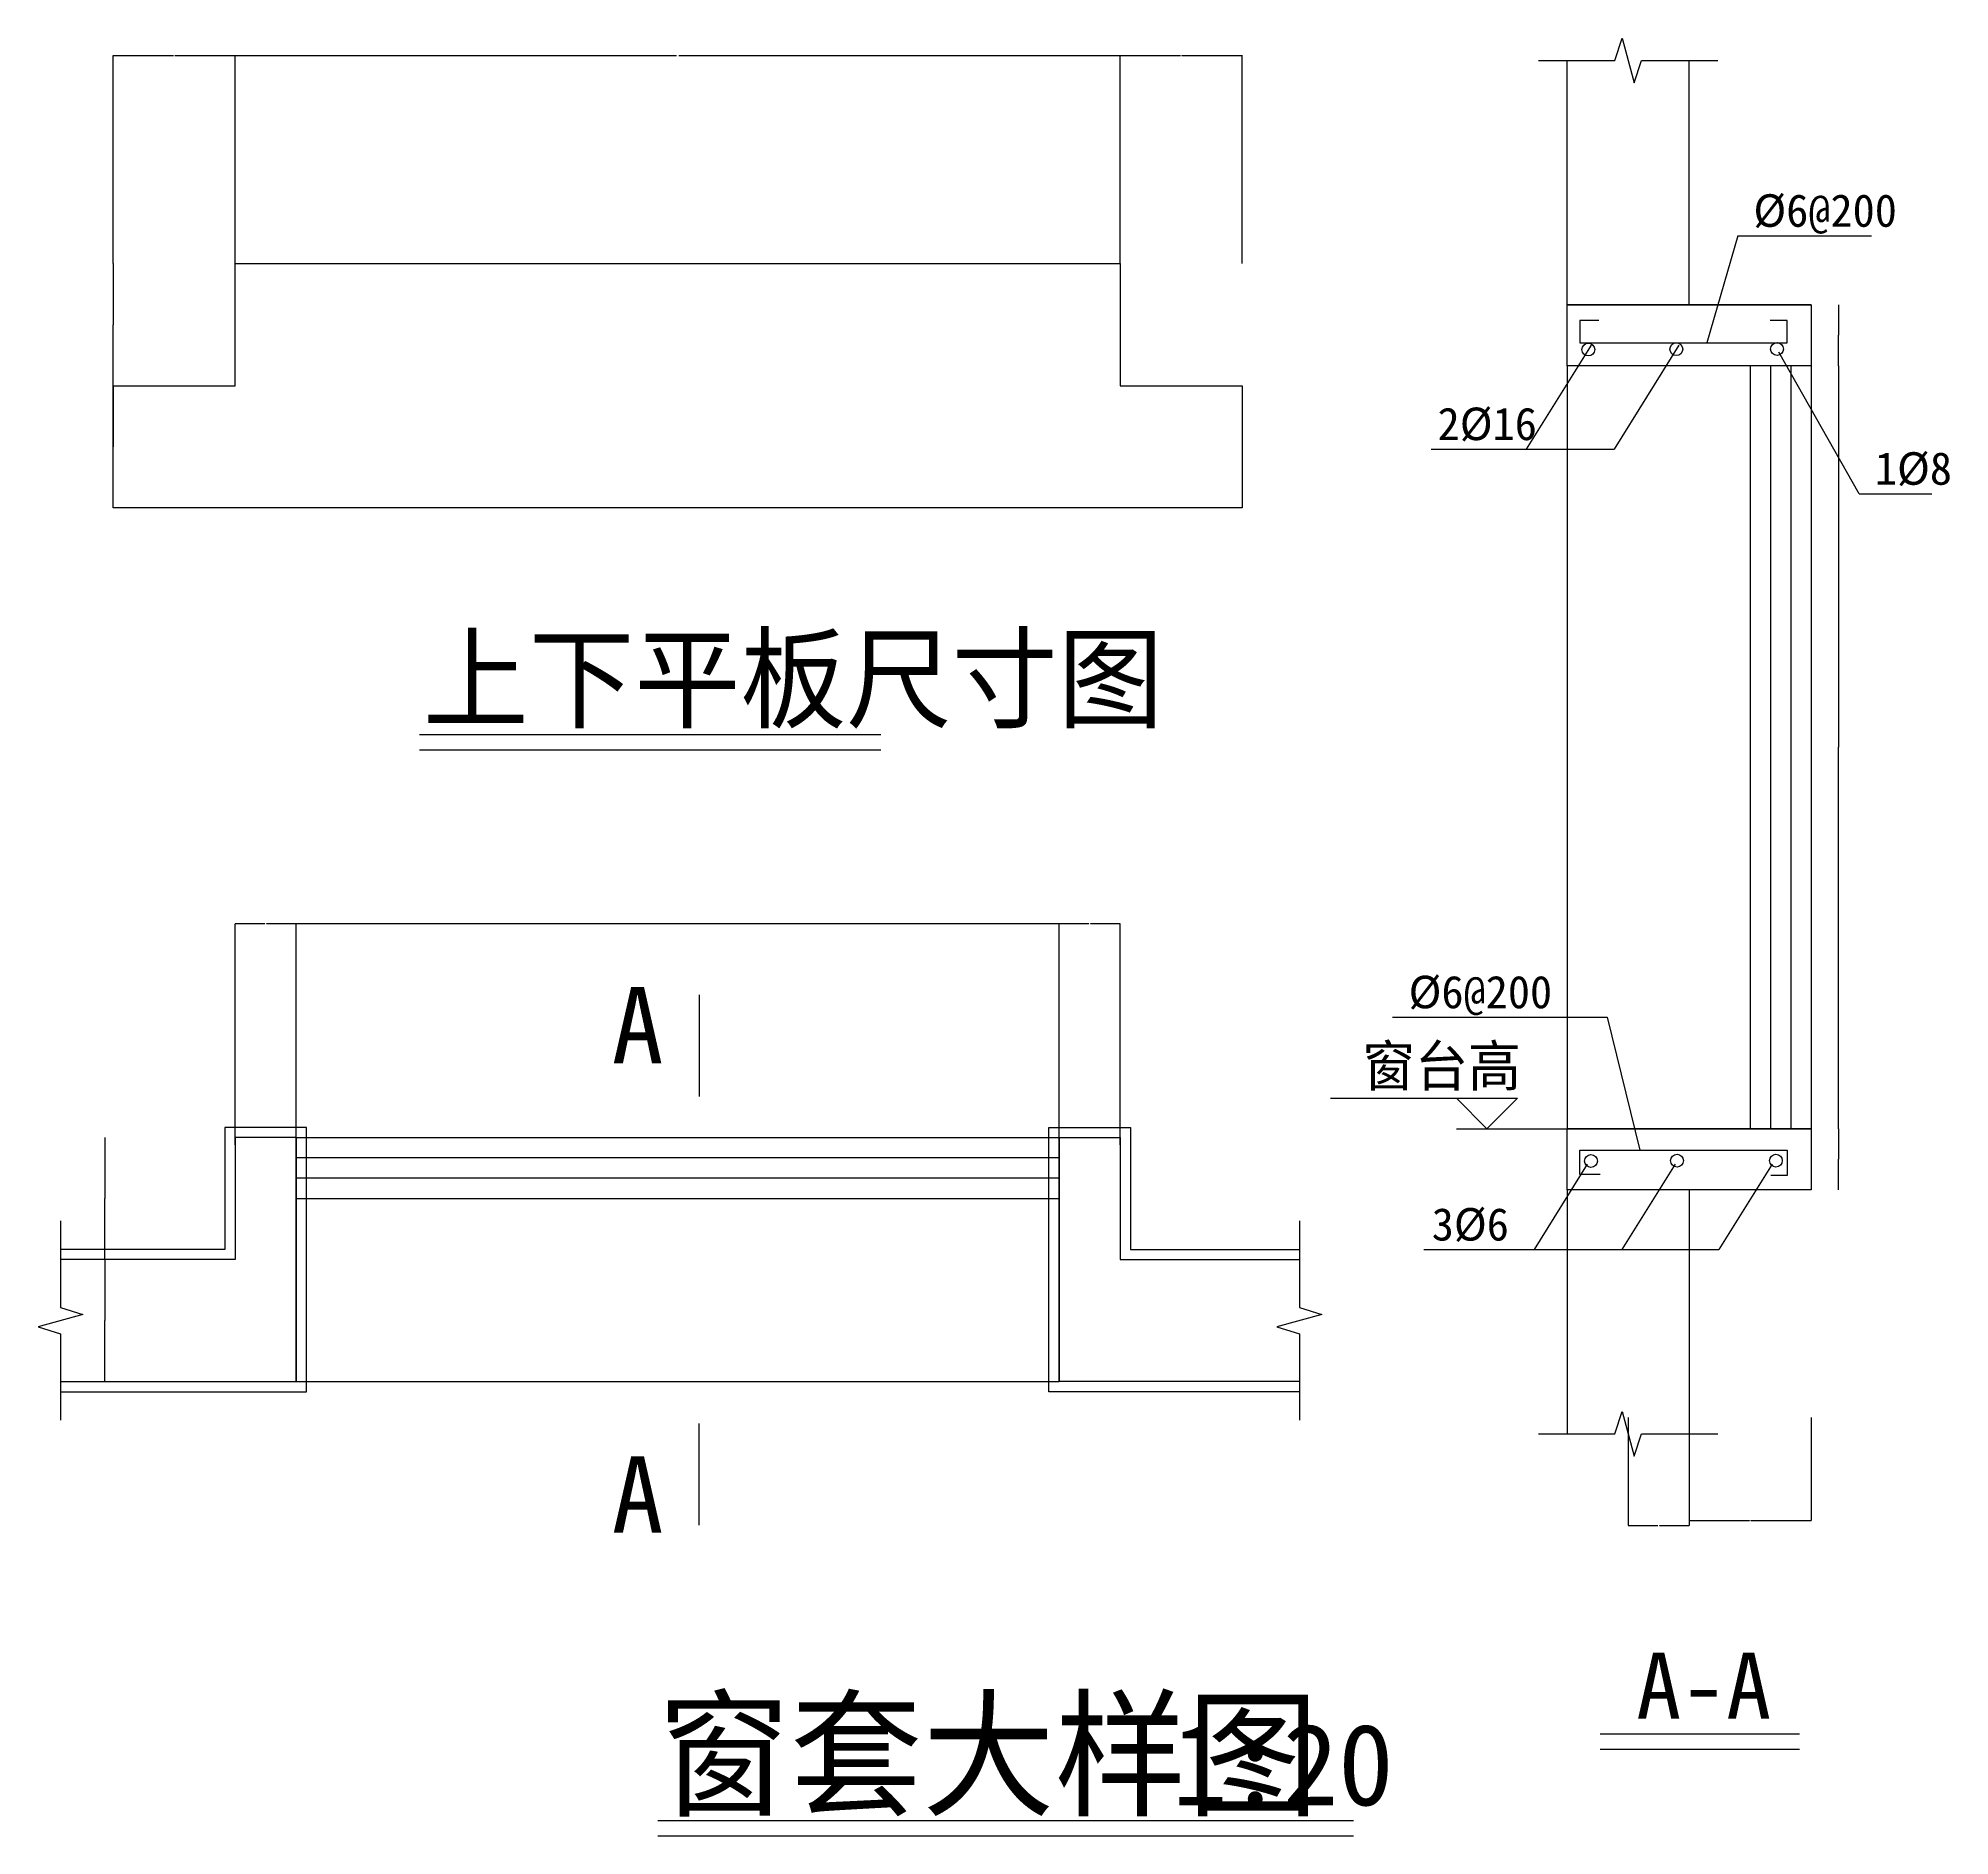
# Model space of a CAD drawing. Header units: metres. Extents: x -246 to 3512, y -2907 to 627.
import ezdxf

# ---------------------------------------------------------------- set-up
doc = ezdxf.new("R2010")
doc.units = ezdxf.units.M
for name, color, linetype in [('PUB_DIM', 3, 'Continuous'), ('PUB_TEXT', 7, 'Continuous'), ('PUB_WALL', 255, 'Continuous'), ('S_FLOOR', 2, 'Continuous'), ('S_OTHER', 7, 'Continuous'), ('S_SURFACE', 6, 'Continuous'), ('S_WALL', 255, 'Continuous')]:
    doc.layers.add(name, color=color, linetype=linetype)
doc.dimstyles.get("Standard").update_dxf_attribs({"dimtxt": 2.5, "dimasz": 2.5, "dimexe": 1.25, "dimexo": 0.625, "dimtad": 1, "dimcen": 2.5, "dimazin": 3, "dimtfac": 1, "dimtmove": 0, "dimatfit": 3})

# ---------------------------------------------------------------- blocks, each defined once
blk = doc.blocks.new('A$C1A033C7C')
at = {"layer": 'PUB_DIM'}
blk.add_circle((12.59, 12.59), 12.59, dxfattribs=at)
blk = doc.blocks.new('_CLOSEDFILLED')
at = {"color": 0, "linetype": 'BYBLOCK'}
blk.add_solid([(-1, 0), (0, 0), (-1, 0)], dxfattribs=at)
blk = doc.blocks.new('*D1')
for p, q in [((1819.55, -1114.18), (1760.8, -1114.18)), ((1761.05, -1549.09), (1761.05, -1114.18)), ((1881.3, -1114.18), (1822.55, -1114.18)), ((1881.05, -1549.09), (1881.05, -1114.18))]:
    blk.add_line(p, q)
at = {"layer": 'Defpoints'}
for p in [(1881.05, -1114.18), (1761.05, -1549.09), (1881.05, -1549.09)]:
    blk.add_point(p, dxfattribs=at)
at = {"layer": 'PUB_DIM', "xscale": 0.25, "yscale": 0.25}
blk.add_blockref('_CLOSEDFILLED', (1761.05, -1114.18), dxfattribs=at)
at = {"layer": 'PUB_DIM', "xscale": 0.25, "yscale": 0.25, "rotation": 180}
blk.add_blockref('_CLOSEDFILLED', (1881.05, -1114.18), dxfattribs=at)
at = {"layer": 'PUB_DIM', "insert": (1821.05, -1114.18), "char_height": 1, "attachment_point": 5}
blk.add_mtext('120', dxfattribs=at)
blk = doc.blocks.new('*D2')
for p, q in [((1010.55, -1114.18), (260.8, -1114.18)), ((261.05, -1549.09), (261.05, -1114.18)), ((1761.3, -1114.18), (1011.55, -1114.18)), ((1761.05, -1549.09), (1761.05, -1114.18))]:
    blk.add_line(p, q)
at = {"layer": 'Defpoints'}
for p in [(1761.05, -1114.18), (261.05, -1549.09), (1761.05, -1549.09)]:
    blk.add_point(p, dxfattribs=at)
at = {"layer": 'PUB_DIM', "xscale": 0.25, "yscale": 0.25}
blk.add_blockref('_CLOSEDFILLED', (261.05, -1114.18), dxfattribs=at)
at = {"layer": 'PUB_DIM', "xscale": 0.25, "yscale": 0.25, "rotation": 180}
blk.add_blockref('_CLOSEDFILLED', (1761.05, -1114.18), dxfattribs=at)
at = {"layer": 'PUB_DIM', "insert": (1011.05, -1114.18), "char_height": 1, "attachment_point": 5}
blk.add_mtext('B', dxfattribs=at)
blk = doc.blocks.new('*D3')
for p, q in [((199.55, -1114.18), (140.8, -1114.18)), ((141.05, -1549.09), (141.05, -1114.18)), ((261.3, -1114.18), (202.55, -1114.18)), ((261.05, -1549.09), (261.05, -1114.18))]:
    blk.add_line(p, q)
at = {"layer": 'Defpoints'}
for p in [(261.05, -1114.18), (141.05, -1549.09), (261.05, -1549.09)]:
    blk.add_point(p, dxfattribs=at)
at = {"layer": 'PUB_DIM', "xscale": 0.25, "yscale": 0.25}
blk.add_blockref('_CLOSEDFILLED', (141.05, -1114.18), dxfattribs=at)
at = {"layer": 'PUB_DIM', "xscale": 0.25, "yscale": 0.25, "rotation": 180}
blk.add_blockref('_CLOSEDFILLED', (261.05, -1114.18), dxfattribs=at)
at = {"layer": 'PUB_DIM', "insert": (201.05, -1114.18), "char_height": 1, "attachment_point": 5}
blk.add_mtext('120', dxfattribs=at)
blk = doc.blocks.new('*D4')
for p, q in [((-115.26, -1534.55), (-115.26, -1654.55)), ((-115.51, -1654.55), (-115.76, -1654.55)), ((-115.26, -1774.55), (-115.26, -1654.55)), ((-115.26, -1654.55), (-115.26, -1654.55)), ((-115.01, -1654.55), (-114.76, -1654.55))]:
    blk.add_line(p, q)
at = {"layer": 'Defpoints'}
for p in [(-115.26, -1534.55), (-115.26, -1654.55), (-115.26, -1774.55)]:
    blk.add_point(p, dxfattribs=at)
at = {"layer": 'PUB_DIM', "xscale": 0.25, "yscale": 0.25}
blk.add_blockref('_CLOSEDFILLED', (-115.26, -1654.55), dxfattribs=at)
at = {"layer": 'PUB_DIM', "xscale": 0.25, "yscale": 0.25, "rotation": 180}
blk.add_blockref('_CLOSEDFILLED', (-115.26, -1654.55), dxfattribs=at)
at = {"layer": 'PUB_DIM', "insert": (-115.26, -1653.425), "char_height": 1, "attachment_point": 5}
blk.add_mtext('0', dxfattribs=at)
blk = doc.blocks.new('*D5')
for p, q in [((-115.26, -1774.55), (-115.26, -1894.55)), ((-115.51, -1894.55), (-115.76, -1894.55)), ((-115.26, -2014.55), (-115.26, -1894.55)), ((-115.26, -1894.55), (-115.26, -1894.55)), ((-115.01, -1894.55), (-114.76, -1894.55))]:
    blk.add_line(p, q)
at = {"layer": 'Defpoints'}
for p in [(-115.26, -1774.55), (-115.26, -1894.55), (-115.26, -2014.55)]:
    blk.add_point(p, dxfattribs=at)
at = {"layer": 'PUB_DIM', "xscale": 0.25, "yscale": 0.25}
blk.add_blockref('_CLOSEDFILLED', (-115.26, -1894.55), dxfattribs=at)
at = {"layer": 'PUB_DIM', "xscale": 0.25, "yscale": 0.25, "rotation": 180}
blk.add_blockref('_CLOSEDFILLED', (-115.26, -1894.55), dxfattribs=at)
at = {"layer": 'PUB_DIM', "insert": (-115.26, -1893.425), "char_height": 1, "attachment_point": 5}
blk.add_mtext('0', dxfattribs=at)
blk = doc.blocks.new('*D6')
for p, q in [((3293.08, -1517.29), (3293.08, -1577.29)), ((3292.83, -1577.29), (3292.58, -1577.29)), ((3293.08, -1637.29), (3293.08, -1577.29)), ((3293.08, -1577.29), (3293.08, -1577.29)), ((3293.33, -1577.29), (3293.58, -1577.29))]:
    blk.add_line(p, q)
at = {"layer": 'Defpoints'}
for p in [(3293.08, -1517.29), (3293.08, -1577.29), (3293.08, -1637.29)]:
    blk.add_point(p, dxfattribs=at)
at = {"layer": 'PUB_DIM', "xscale": 0.25, "yscale": 0.25}
blk.add_blockref('_CLOSEDFILLED', (3293.08, -1577.29), dxfattribs=at)
at = {"layer": 'PUB_DIM', "xscale": 0.25, "yscale": 0.25, "rotation": 180}
blk.add_blockref('_CLOSEDFILLED', (3293.08, -1577.29), dxfattribs=at)
at = {"layer": 'PUB_DIM', "insert": (3293.08, -1576.165), "char_height": 1, "attachment_point": 5}
blk.add_mtext('0', dxfattribs=at)
blk = doc.blocks.new('*D7')
for p, q in [((3293.08, -17.29), (3293.08, -767.29)), ((3292.83, -767.29), (3292.58, -767.29)), ((3293.08, -1517.29), (3293.08, -767.29)), ((3293.08, -767.29), (3293.08, -767.29)), ((3293.33, -767.29), (3293.58, -767.29))]:
    blk.add_line(p, q)
at = {"layer": 'Defpoints'}
for p in [(3293.08, -17.29), (3293.08, -767.29), (3293.08, -1517.29)]:
    blk.add_point(p, dxfattribs=at)
at = {"layer": 'PUB_DIM', "xscale": 0.25, "yscale": 0.25}
blk.add_blockref('_CLOSEDFILLED', (3293.08, -767.29), dxfattribs=at)
at = {"layer": 'PUB_DIM', "xscale": 0.25, "yscale": 0.25, "rotation": 180}
blk.add_blockref('_CLOSEDFILLED', (3293.08, -767.29), dxfattribs=at)
at = {"layer": 'PUB_DIM', "insert": (3293.08, -766.165), "char_height": 1, "attachment_point": 5}
blk.add_mtext('H', dxfattribs=at)
blk = doc.blocks.new('*D8')
for p, q in [((3293.08, 102.71), (3293.08, 42.71)), ((3292.83, 42.71), (3292.58, 42.71)), ((3293.08, -17.29), (3293.08, 42.71)), ((3293.08, 42.71), (3293.08, 42.71)), ((3293.33, 42.71), (3293.58, 42.71))]:
    blk.add_line(p, q)
at = {"layer": 'Defpoints'}
for p in [(3293.08, 102.71), (3293.08, 42.71), (3293.08, -17.29)]:
    blk.add_point(p, dxfattribs=at)
at = {"layer": 'PUB_DIM', "xscale": 0.25, "yscale": 0.25}
blk.add_blockref('_CLOSEDFILLED', (3293.08, 42.71), dxfattribs=at)
at = {"layer": 'PUB_DIM', "xscale": 0.25, "yscale": 0.25, "rotation": 180}
blk.add_blockref('_CLOSEDFILLED', (3293.08, 42.71), dxfattribs=at)
at = {"layer": 'PUB_DIM', "insert": (3293.08, 43.835), "char_height": 1, "attachment_point": 5}
blk.add_mtext('0', dxfattribs=at)
blk = doc.blocks.new('*D9')
for p, q in [((1999.55, 591.98), (1880.8, 591.98)), ((1881.05, 183.49), (1881.05, 591.98)), ((2121.3, 591.98), (2002.55, 591.98)), ((2121.05, 183.49), (2121.05, 591.98))]:
    blk.add_line(p, q)
at = {"layer": 'Defpoints'}
for p in [(2121.05, 591.98), (1881.05, 183.49), (2121.05, 183.49)]:
    blk.add_point(p, dxfattribs=at)
at = {"layer": 'PUB_DIM', "xscale": 0.25, "yscale": 0.25}
blk.add_blockref('_CLOSEDFILLED', (1881.05, 591.98), dxfattribs=at)
at = {"layer": 'PUB_DIM', "xscale": 0.25, "yscale": 0.25, "rotation": 180}
blk.add_blockref('_CLOSEDFILLED', (2121.05, 591.98), dxfattribs=at)
at = {"layer": 'PUB_DIM', "insert": (2001.05, 591.98), "char_height": 1, "attachment_point": 5}
blk.add_mtext('240', dxfattribs=at)
blk = doc.blocks.new('*D10')
for p, q in [((1008.55, 591.98), (140.8, 591.98)), ((141.05, 183.49), (141.05, 591.98)), ((1881.3, 591.98), (1013.55, 591.98)), ((1881.05, 183.49), (1881.05, 591.98))]:
    blk.add_line(p, q)
at = {"layer": 'Defpoints'}
for p in [(1881.05, 591.98), (141.05, 183.49), (1881.05, 183.49)]:
    blk.add_point(p, dxfattribs=at)
at = {"layer": 'PUB_DIM', "xscale": 0.25, "yscale": 0.25}
blk.add_blockref('_CLOSEDFILLED', (141.05, 591.98), dxfattribs=at)
at = {"layer": 'PUB_DIM', "xscale": 0.25, "yscale": 0.25, "rotation": 180}
blk.add_blockref('_CLOSEDFILLED', (1881.05, 591.98), dxfattribs=at)
at = {"layer": 'PUB_DIM', "insert": (1011.05, 591.98), "char_height": 1, "attachment_point": 5}
blk.add_mtext('B+240', dxfattribs=at)
blk = doc.blocks.new('*D11')
for p, q in [((19.55, 591.98), (-99.2, 591.98)), ((-98.95, 183.49), (-98.95, 591.98)), ((141.3, 591.98), (22.55, 591.98)), ((141.05, 183.49), (141.05, 591.98))]:
    blk.add_line(p, q)
at = {"layer": 'Defpoints'}
for p in [(141.05, 591.98), (-98.95, 183.49), (141.05, 183.49)]:
    blk.add_point(p, dxfattribs=at)
at = {"layer": 'PUB_DIM', "xscale": 0.25, "yscale": 0.25}
blk.add_blockref('_CLOSEDFILLED', (-98.95, 591.98), dxfattribs=at)
at = {"layer": 'PUB_DIM', "xscale": 0.25, "yscale": 0.25, "rotation": 180}
blk.add_blockref('_CLOSEDFILLED', (141.05, 591.98), dxfattribs=at)
at = {"layer": 'PUB_DIM', "insert": (21.05, 591.98), "char_height": 1, "attachment_point": 5}
blk.add_mtext('240', dxfattribs=at)
blk = doc.blocks.new('*D12')
for p, q in [((-98.95, -56.51), (-98.95, -176.51)), ((-99.2, -176.51), (-99.45, -176.51)), ((-98.95, -296.51), (-98.95, -176.51)), ((-98.95, -176.51), (-98.95, -176.51)), ((-98.7, -176.51), (-98.45, -176.51))]:
    blk.add_line(p, q)
at = {"layer": 'Defpoints'}
for p in [(-98.95, -56.51), (-98.95, -176.51), (-98.95, -296.51)]:
    blk.add_point(p, dxfattribs=at)
at = {"layer": 'PUB_DIM', "xscale": 0.25, "yscale": 0.25}
blk.add_blockref('_CLOSEDFILLED', (-98.95, -176.51), dxfattribs=at)
at = {"layer": 'PUB_DIM', "xscale": 0.25, "yscale": 0.25, "rotation": 180}
blk.add_blockref('_CLOSEDFILLED', (-98.95, -176.51), dxfattribs=at)
at = {"layer": 'PUB_DIM', "insert": (-98.95, -175.385), "char_height": 1, "attachment_point": 5}
blk.add_mtext('0', dxfattribs=at)
blk = doc.blocks.new('*D13')
for p, q in [((-98.95, 183.49), (-98.95, 63.49)), ((-99.2, 63.49), (-99.45, 63.49)), ((-98.95, -56.51), (-98.95, 63.49)), ((-98.95, 63.49), (-98.95, 63.49)), ((-98.7, 63.49), (-98.45, 63.49))]:
    blk.add_line(p, q)
at = {"layer": 'Defpoints'}
for p in [(-98.95, 183.49), (-98.95, 63.49), (-98.95, -56.51)]:
    blk.add_point(p, dxfattribs=at)
at = {"layer": 'PUB_DIM', "xscale": 0.25, "yscale": 0.25}
blk.add_blockref('_CLOSEDFILLED', (-98.95, 63.49), dxfattribs=at)
at = {"layer": 'PUB_DIM', "xscale": 0.25, "yscale": 0.25, "rotation": 180}
blk.add_blockref('_CLOSEDFILLED', (-98.95, 63.49), dxfattribs=at)
at = {"layer": 'PUB_DIM', "insert": (-98.95, 64.615), "char_height": 1, "attachment_point": 5}
blk.add_mtext('0', dxfattribs=at)
blk = doc.blocks.new('*D14')
for p, q in [((2999.77, -2084.88), (2999.77, -2287.39)), ((3239.77, -2084.88), (3239.77, -2287.39)), ((3000.02, -2287.39), (3118.27, -2287.39)), ((3121.27, -2287.39), (3239.52, -2287.39))]:
    blk.add_line(p, q)
at = {"layer": 'Defpoints'}
for p in [(2999.77, -2084.88), (3239.77, -2084.88), (2999.77, -2287.39)]:
    blk.add_point(p, dxfattribs=at)
at = {"layer": 'PUB_DIM', "xscale": 0.25, "yscale": 0.25, "rotation": 180}
blk.add_blockref('_CLOSEDFILLED', (2999.77, -2287.39), dxfattribs=at)
at = {"layer": 'PUB_DIM', "xscale": 0.25, "yscale": 0.25}
blk.add_blockref('_CLOSEDFILLED', (3239.77, -2287.39), dxfattribs=at)
at = {"layer": 'PUB_DIM', "insert": (3119.77, -2287.39), "char_height": 1, "attachment_point": 5}
blk.add_mtext('240', dxfattribs=at)
blk = doc.blocks.new('*D15')
for p, q in [((2879.77, -2084.88), (2879.77, -2297.39)), ((2999.77, -2084.88), (2999.77, -2297.39)), ((2880.02, -2297.39), (2938.27, -2297.39)), ((2941.27, -2297.39), (2999.52, -2297.39))]:
    blk.add_line(p, q)
at = {"layer": 'Defpoints'}
for p in [(2879.77, -2084.88), (2999.77, -2084.88), (2879.77, -2297.39)]:
    blk.add_point(p, dxfattribs=at)
at = {"layer": 'PUB_DIM', "xscale": 0.25, "yscale": 0.25, "rotation": 180}
blk.add_blockref('_CLOSEDFILLED', (2879.77, -2297.39), dxfattribs=at)
at = {"layer": 'PUB_DIM', "xscale": 0.25, "yscale": 0.25}
blk.add_blockref('_CLOSEDFILLED', (2999.77, -2297.39), dxfattribs=at)
at = {"layer": 'PUB_DIM', "insert": (2939.77, -2297.39), "char_height": 1, "attachment_point": 5}
blk.add_mtext('120', dxfattribs=at)

msp = doc.modelspace()

# ---------------------------------------------------------------- linework, layer by layer
at = {"layer": 'PUB_DIM'}
for p, q in [((2822.45, 71.89), (2784.69, 71.89)), ((2784.69, 71.89), (2784.69, 27.77)), ((3192.68, 72.04), (3158.85, 72.04)), ((3192.68, 27.77), (3192.68, 72.04)), ((2784.69, 27.77), (3192.68, 27.77)), ((2759.77, -17.29), (2759.77, -1517.29)), ((3119.77, -17.29), (3119.77, -1517.29)), ((3159.77, -17.29), (3159.77, -1517.29)), ((3199.77, -17.29), (3199.77, -1517.29)), ((3239.77, -17.29), (3239.77, -1517.29)), ((2294.62, -1457.29), (2662.04, -1457.29)), ((2602.04, -1517.29), (2542.04, -1457.29)), ((2662.04, -1457.29), (2602.04, -1517.29)), ((261.05, -1534.55), (1761.05, -1534.55)), ((2542.04, -1517.29), (2808.51, -1517.29)), ((1761.05, -1574.55), (261.05, -1574.55)), ((2784.69, -1559.11), (3192.68, -1559.11)), ((2784.69, -1607.34), (2784.69, -1559.11)), ((3192.68, -1559.11), (3192.68, -1609.53)), ((1761.05, -1614.55), (261.05, -1614.55)), ((2824.93, -1607.34), (2784.69, -1607.34)), ((3192.68, -1609.53), (3160.5, -1609.53)), ((261.05, -1654.55), (1761.05, -1654.55))]:
    msp.add_line(p, q, dxfattribs=at)
for points in [[(1053.31, -1253.75), (1053.31, -1453.75)], [(1053.31, -2296.64), (1053.31, -2096.64)]]:
    msp.add_lwpolyline(points, dxfattribs=at)
at = {"layer": 'PUB_TEXT'}
for p, q in [((3095.11, 238.43), (3034.66, 27.77)), ((3095.11, 238.43), (3358.37, 238.43)), ((2806.9, 23.47), (2679.45, -180.95)), ((2979.63, 23.47), (2852.18, -180.95)), ((3334, -268.74), (3176.06, 9.45)), ((2492.34, -180.95), (2852.18, -180.95)), ((3334, -268.74), (3476.55, -268.74)), ((2416.33, -1298), (2838.68, -1298)), ((2838.68, -1298), (2902.74, -1559.11)), ((2799.25, -1586.97), (2694.67, -1754.72)), ((2971.99, -1586.97), (2867.4, -1754.72)), ((3162.82, -1586.97), (3058.23, -1754.72)), ((2477.77, -1754.72), (3058.23, -1754.72)), ((261.05, -2014.55), (1761.05, -2014.55))]:
    msp.add_line(p, q, dxfattribs=at)
for points in [[(503.33, -742.51), (1410.42, -742.51)], [(503.33, -772.51), (1410.42, -772.51)], [(2824.46, -2707.17), (3216.44, -2707.17)], [(2824.46, -2737.17), (3216.44, -2737.17)], [(972.1, -2877.37), (2339.84, -2877.37)], [(972.1, -2907.37), (2339.84, -2907.37)]]:
    msp.add_lwpolyline(points, dxfattribs=at)
at = {"layer": 'PUB_WALL'}
for points in [[(2759.77, 102.71), (2759.77, 582.71)], [(2999.77, 102.71), (2999.77, 582.71)], [(-202.08, -2014.55), (261.05, -2014.55), (261.05, -1654.55), (261.05, -1534.55), (141.05, -1534.55), (141.05, -1774.55), (-202.08, -1774.55)], [(2233.34, -2014.55), (1761.05, -2014.55), (1761.05, -1654.55), (1761.05, -1534.55), (1881.05, -1534.55), (1881.05, -1774.55), (2233.34, -1774.55)], [(2759.77, -1637.29), (2759.77, -2117.29)], [(2999.77, -1637.29), (2999.77, -2117.29)]]:
    msp.add_lwpolyline(points, dxfattribs=at)
for points in [[(1881.05, 183.49), (1881.05, -56.51), (2121.05, -56.51), (2121.05, -296.51), (-98.95, -296.51), (-98.95, -56.51), (141.05, -56.51), (141.05, 183.49)], [(3239.77, 102.71), (3239.77, -17.29), (2759.77, -17.29), (2759.77, 102.71)], [(3239.77, -1517.29), (3239.77, -1637.29), (2759.77, -1637.29), (2759.77, -1517.29)]]:
    msp.add_lwpolyline(points, close=True, dxfattribs=at)
at = {"layer": 'S_FLOOR'}
for p, q in [((3239.77, 102.71), (2759.77, 102.71)), ((2759.77, -17.29), (2759.77, 102.71)), ((3239.77, 102.71), (3239.77, -17.29)), ((3239.77, -17.29), (2759.77, -17.29)), ((141.05, -1534.55), (141.05, -1774.55)), ((261.05, -1534.55), (141.05, -1534.55)), ((261.05, -1534.55), (261.05, -2014.55)), ((1761.05, -1534.55), (1881.05, -1534.55)), ((1761.05, -1534.55), (1761.05, -2014.55)), ((1881.05, -1534.55), (1881.05, -1774.55)), ((3239.77, -1517.29), (2759.77, -1517.29)), ((2759.77, -1637.29), (2759.77, -1517.29)), ((3239.77, -1517.29), (3239.77, -1637.29)), ((3239.77, -1637.29), (2759.77, -1637.29)), ((141.05, -1774.55), (-202.08, -1774.55)), ((1881.05, -1774.55), (2233.34, -1774.55)), ((-202.08, -2014.55), (261.05, -2014.55)), ((2233.34, -2014.55), (1761.05, -2014.55))]:
    msp.add_line(p, q, dxfattribs=at)
at = {"layer": 'S_OTHER'}
for p, q in [((2853.77, 582.71), (2867.77, 626.71)), ((2867.77, 626.71), (2891.77, 538.71)), ((2703.77, 582.71), (2853.77, 582.71)), ((2891.77, 538.71), (2905.77, 582.71)), ((2905.77, 582.71), (3055.77, 582.71)), ((-202.08, -1698.55), (-202.08, -1868.55)), ((2233.34, -1698.55), (2233.34, -1868.55)), ((-202.08, -1868.55), (-158.08, -1882.55)), ((2233.34, -1868.55), (2277.34, -1882.55)), ((-158.08, -1882.55), (-246.08, -1906.55)), ((-246.08, -1906.55), (-202.08, -1920.55)), ((2277.34, -1882.55), (2189.34, -1906.55)), ((2189.34, -1906.55), (2233.34, -1920.55)), ((-202.08, -1920.55), (-202.08, -2090.55)), ((2233.34, -1920.55), (2233.34, -2090.55)), ((2853.77, -2117.29), (2867.77, -2073.29)), ((2867.77, -2073.29), (2891.77, -2161.29)), ((2703.77, -2117.29), (2853.77, -2117.29)), ((2891.77, -2161.29), (2905.77, -2117.29)), ((2905.77, -2117.29), (3055.77, -2117.29))]:
    msp.add_line(p, q, dxfattribs=at)
at = {"layer": 'S_SURFACE'}
for p, q in [((281.05, -1514.55), (121.05, -1514.55)), ((121.05, -1514.55), (121.05, -1754.55)), ((281.05, -2034.55), (281.05, -1514.55)), ((1741.05, -2034.55), (1741.05, -1514.55)), ((1741.05, -1514.55), (1901.05, -1514.55)), ((1901.05, -1514.55), (1901.05, -1754.55)), ((121.05, -1754.55), (-202.08, -1754.55)), ((1901.05, -1754.55), (2233.34, -1754.55)), ((-202.08, -2034.55), (281.05, -2034.55)), ((2233.34, -2034.55), (1741.05, -2034.55))]:
    msp.add_line(p, q, dxfattribs=at)
at = {"layer": 'S_WALL'}
for p, q in [((2759.77, 102.71), (2759.77, 582.71)), ((2999.77, 102.71), (2999.77, 582.71)), ((141.05, 183.49), (1881.05, 183.49)), ((141.05, -56.51), (141.05, 183.49)), ((1881.05, 183.49), (1881.05, -56.51)), ((-98.95, -56.51), (141.05, -56.51)), ((-98.95, -296.51), (-98.95, -56.51)), ((1881.05, -56.51), (2121.05, -56.51)), ((2121.05, -56.51), (2121.05, -296.51)), ((2121.05, -296.51), (-98.95, -296.51)), ((2759.77, -1637.29), (2759.77, -2117.29)), ((2999.77, -1637.29), (2999.77, -2117.29))]:
    msp.add_line(p, q, dxfattribs=at)

# ---------------------------------------------------------------- block references
at = {"layer": 'S_FLOOR'}
for p in [(2788.82, 2.08), (2962.02, 2.81), (3159.84, 3.04), (2794.05, -1593.32), (2963.27, -1592.6), (3157.69, -1592.6)]:
    msp.add_blockref('A$C1A033C7C', p, dxfattribs=at)

# ---------------------------------------------------------------- texts
at = {"layer": 'PUB_DIM'}
for p in [(881.25, -1388.75), (881.25, -2311.64)]:
    msp.add_text('A', height=150, dxfattribs=at).set_placement(p)
at = {"layer": 'PUB_TEXT'}
for s, height, p in [('%%c6@200', 64, (3125.87, 255.99)), ('2%%c16', 64, (2505.12, -163.39)), ('1%%c8', 64, (3364.75, -251.17)), ('上下平板尺寸图', 160, (510.23, -712.51)), ('%%c6@200', 64, (2448.03, -1280.43)), ('窗台高', 80, (2356.96, -1433.75)), ('3%%c6', 64, (2493.59, -1737.16)), ('A-A', 130, (2895.59, -2677.17)), ('窗套大样图', 200, (972.1, -2847.37)), ('1:20', 160, (1983.27, -2847.37))]:
    msp.add_text(s, height=height, dxfattribs=at).set_placement(p)

# ---------------------------------------------------------------- dimensions: what is measured, and where the dimension line sits
at = {"layer": 'PUB_DIM'}
for base, p1, p2, picture, middle in [((141.05, 591.98), (141.05, 183.49), (-98.95, 183.49), '*D11', (21.05, 591.98)), ((2121.05, 591.98), (2121.05, 183.49), (1881.05, 183.49), '*D9', (2001.05, 591.98)), ((-98.95, 63.49), (-98.95, -56.51), (-98.95, 183.49), '*D13', (-98.95, 64.615)), ((3293.08, 42.71), (3293.08, -17.29), (3293.08, 102.71), '*D8', (3293.08, 43.835)), ((-98.95, -176.51), (-98.95, -296.51), (-98.95, -56.51), '*D12', (-98.95, -175.385)), ((261.05, -1114.18), (261.05, -1549.09), (141.05, -1549.09), '*D3', (201.05, -1114.18)), ((1881.05, -1114.18), (1881.05, -1549.09), (1761.05, -1549.09), '*D1', (1821.05, -1114.18)), ((-115.26, -1654.55), (-115.26, -1534.55), (-115.26, -1774.55), '*D4', (-115.26, -1653.425)), ((3293.08, -1577.29), (3293.08, -1637.29), (3293.08, -1517.29), '*D6', (3293.08, -1576.165)), ((-115.26, -1894.55), (-115.26, -1774.55), (-115.26, -2014.55), '*D5', (-115.26, -1893.425)), ((2879.77, -2297.39), (2879.77, -2084.88), (2999.77, -2084.88), '*D15', (2939.77, -2297.39)), ((2999.77, -2287.39), (2999.77, -2084.88), (3239.77, -2084.88), '*D14', (3119.77, -2287.39))]:
    dim = msp.add_linear_dim(base=base, p1=p1, p2=p2, dimstyle='Standard', dxfattribs=at)
    dim.commit()
    dim.dimension.update_dxf_attribs({"geometry": picture, "text_midpoint": middle})
for base, p1, p2, text, picture, middle in [((1881.05, 591.98), (1881.05, 183.49), (141.05, 183.49), 'B+240', '*D10', (1011.05, 591.98)), ((3293.08, -767.29), (3293.08, -1517.29), (3293.08, -17.29), 'H', '*D7', (3293.08, -766.165)), ((1761.05, -1114.18), (1761.05, -1549.09), (261.05, -1549.09), 'B', '*D2', (1011.05, -1114.18))]:
    dim = msp.add_linear_dim(base=base, p1=p1, p2=p2, text=text, dimstyle='Standard', dxfattribs=at)
    dim.commit()
    dim.dimension.update_dxf_attribs({"geometry": picture, "text_midpoint": middle})

doc.saveas('drawing.dxf')
